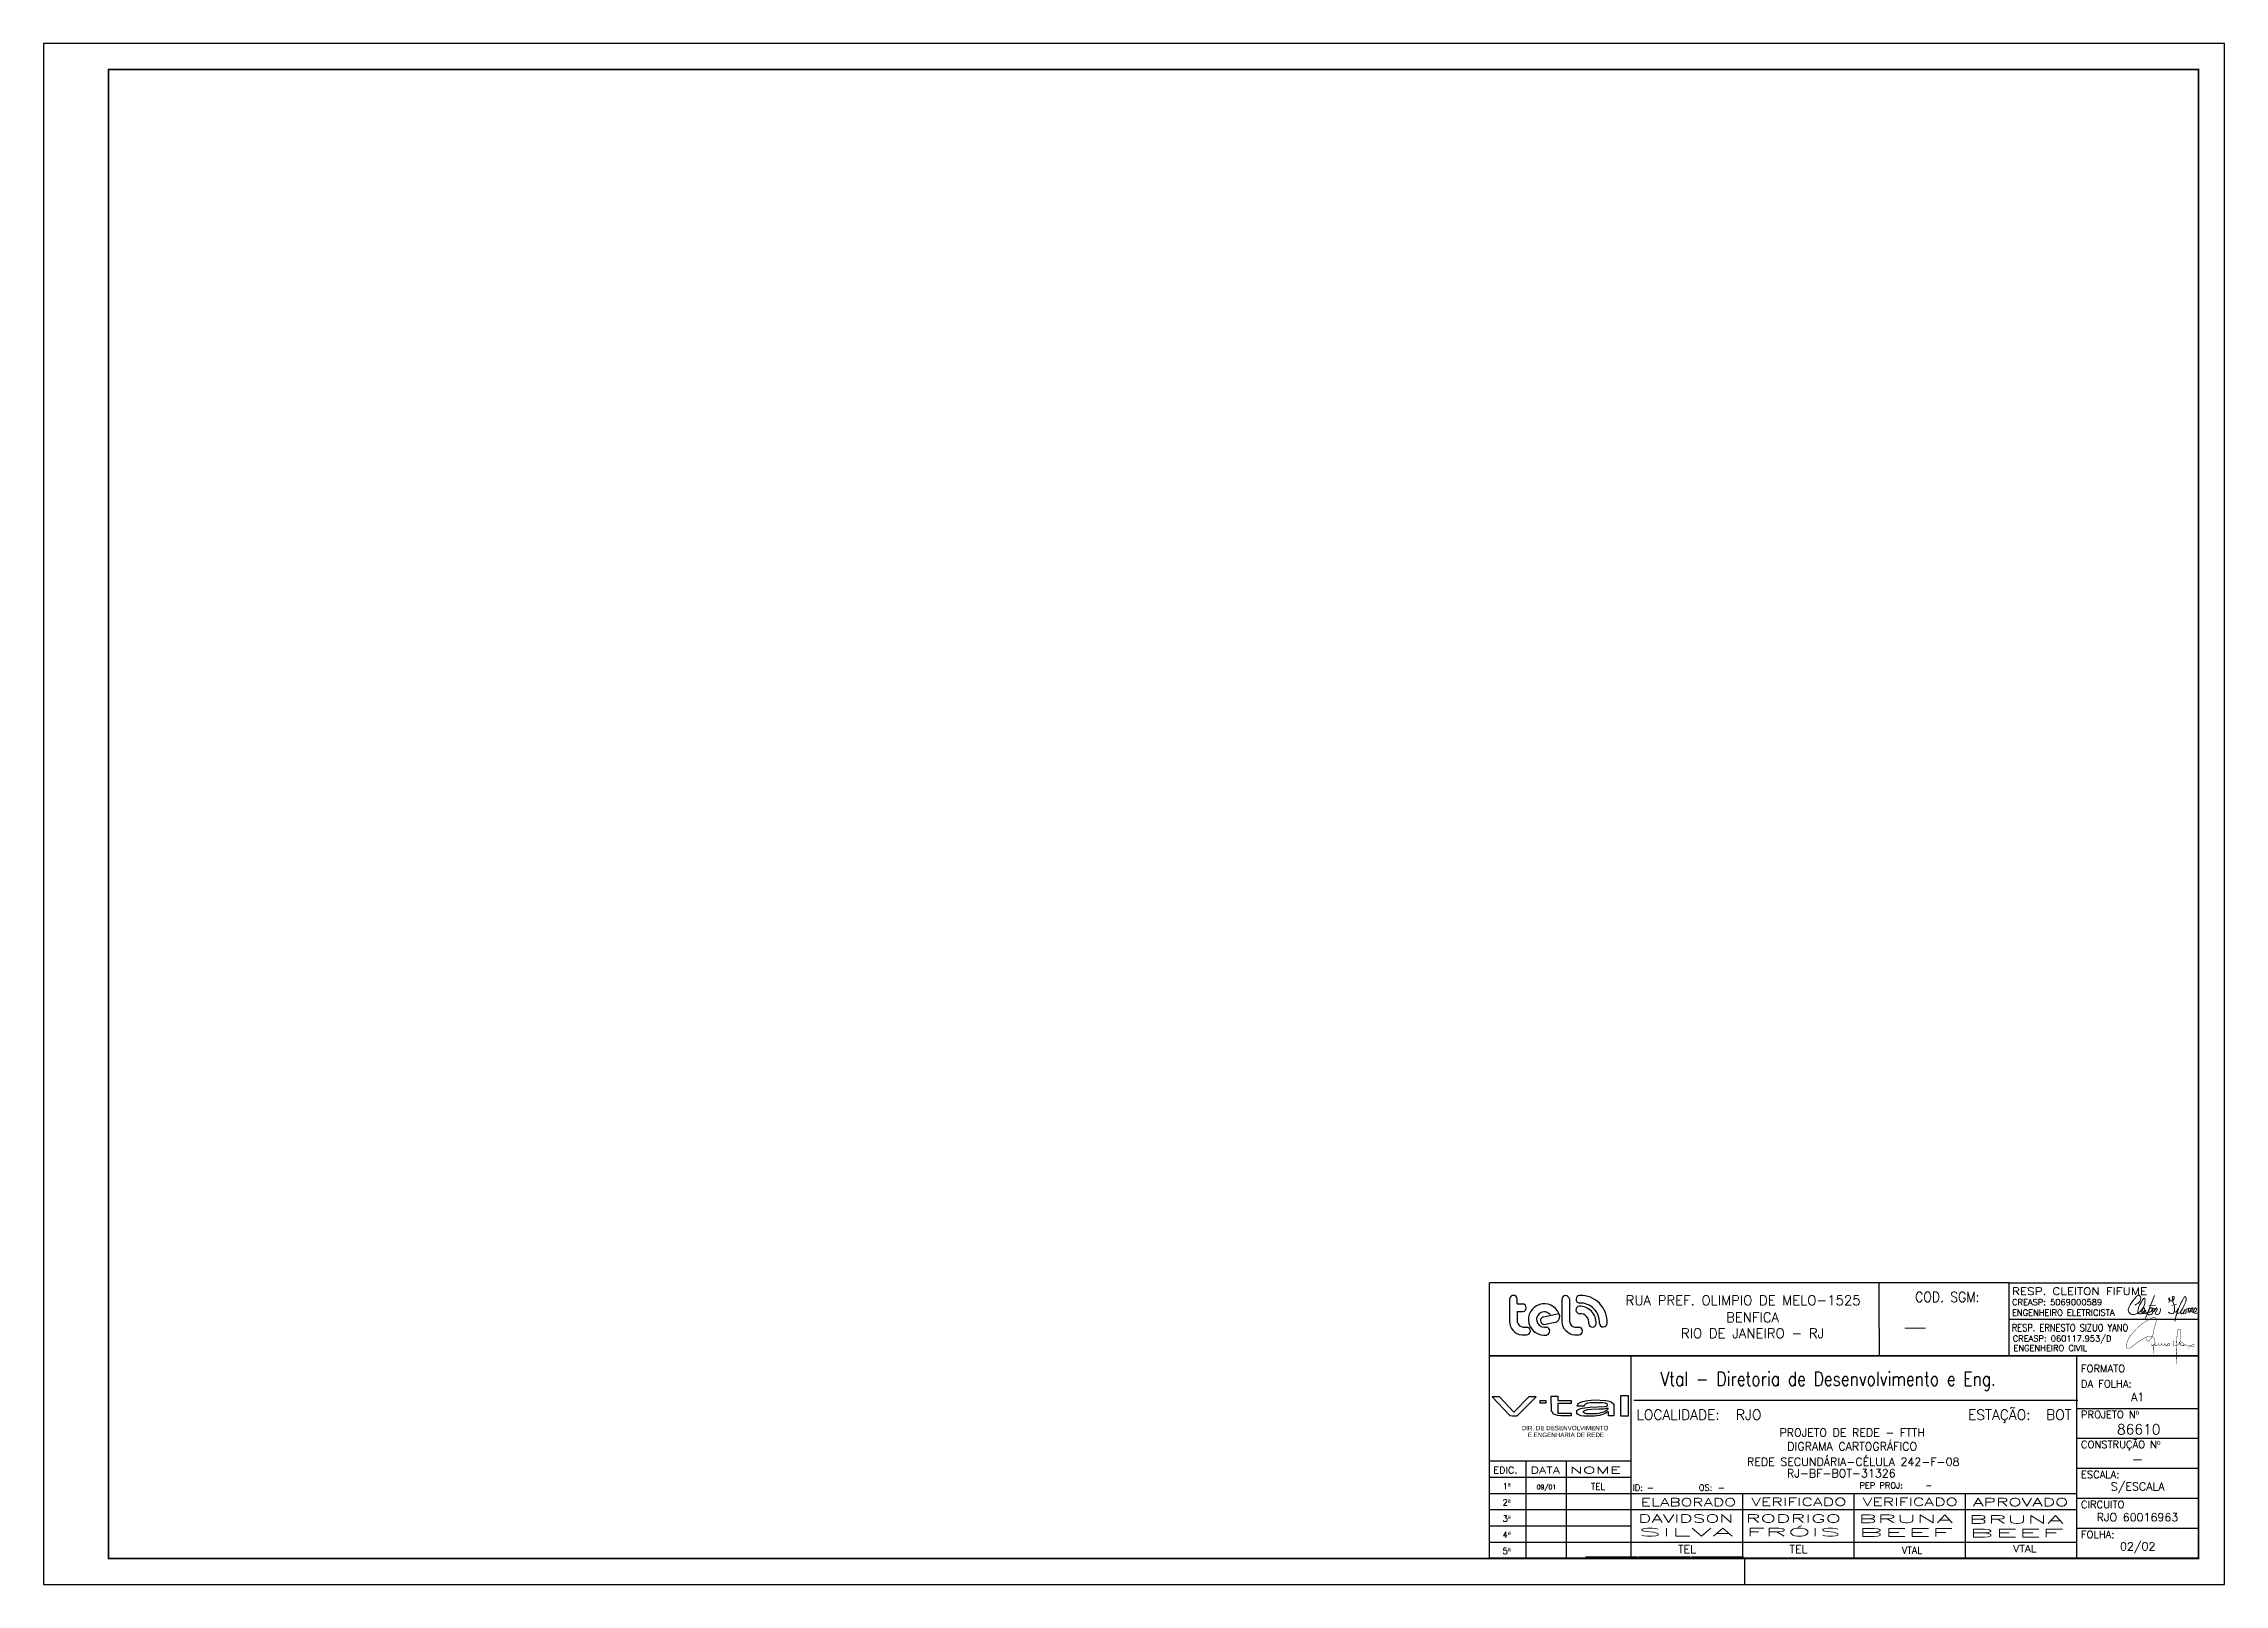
# Model space of a CAD drawing. Extents: x 255 to 1836, y -45 to 1302.
# Drawn here: x 1004 to 1836, y 714 to 1302 of the extents above; entities that cross this region are included whole.
import ezdxf
from ezdxf.enums import TextEntityAlignment as Align

# ---------------------------------------------------------------- set-up
doc = ezdxf.new("R2010")
doc.units = 0
for name, color, linetype in [('10F1_FORMATO', 7, 'Continuous'), ('CARIMBO', 3, 'Continuous'), ('LINHA1', 152, 'Continuous'), ('LINHA2', 63, 'Continuous'), ('SEREDE', 7, 'Continuous')]:
    doc.layers.add(name, color=color, linetype=linetype)
doc.styles.add('NORMOGRAFO', font='arial.ttf')
doc.styles.add('ROMANS', font='romans')

msp = doc.modelspace()

# ---------------------------------------------------------------- texts
at = {"style": 'NORMOGRAFO'}
for s, p in [('DIR. DE DESENVOLVIMENTO ', (1584.56, 773.15, 0.54)), ('E ENGENHARIA DE REDE', (1584.56, 770.55, 0.54))]:
    msp.add_text(s, height=1.6965, dxfattribs=at).set_placement(p, align=Align.CENTER)
at = {"layer": 'CARIMBO', "color": 3, "style": 'ROMANS'}
for s, height, p in [('RUA PREF. OLIMPIO DE MELO-1525', 3.7065, (1652.11, 822.7)), ('BENFICA', 3.706, (1655.73, 816.19)), ('RIO DE JANEIRO - RJ', 3.7065, (1655.73, 810.13))]:
    msp.add_text(s, height=height, dxfattribs=at).set_placement(p, align=Align.MIDDLE)
at = {"layer": 'CARIMBO', "style": 'ROMANS', "width": 0.9}
msp.add_text('COD. SGM: ', height=3.861, dxfattribs=at).set_placement((1731.15, 823.95), align=Align.MIDDLE)
at = {"layer": 'CARIMBO', "style": 'ROMANS'}
for s, height, p in [('CREASP: 5069000589', 2.3165, (1754.64, 820.82)), ('ENGENHEIRO ELETRICISTA', 2.3165, (1754.63, 816.83)), ('CREASP: 060117.953/D', 2.3165, (1754.91, 806.97)), ('ENGENHEIRO CIVIL', 2.3165, (1755.18, 803.33)), ('ESTAÇÃO:', 3.861, (1737.89, 777.15)), ('LOCALIDADE:', 3.8609, (1611.43, 777.15)), ('ID:', 2.317, (1610.01, 750.11)), ('OS:', 2.317, (1635.19, 750.11)), ('PEP PROJ:', 2.317, (1696.42, 750.97))]:
    msp.add_text(s, height=height, dxfattribs=at).set_placement(p)
for s, height, width, p, p2 in [('RESP. CLEITON FIFUME', 2.7798, 1.06701, (1754.59, 824.76), (1806.14, 824.76)), ('RESP. ERNESTO SIZUO YANO', 2.7798, 0.726213, (1754.54, 810.86), (1798.96, 810.86)), ('EDIC.', 2.471, 1.034842, (1556.9, 756.73), (1566.03, 756.73)), ('DATA', 2.471, 1.322382, (1571.09, 756.73), (1582.29, 756.73)), ('NOME', 2.471, 1.95714, (1586.03, 756.73), (1605.61, 756.73)), ('DAVIDSON', 3.089, 1.689284, (1612.12, 738), (1648.4, 738)), ('ELABORADO', 3.089, 1.401338, (1613.12, 744.19), (1649.4, 744.19)), ('RODRIGO', 3.089, 1.854402, (1653.16, 738), (1689.43, 738)), ('VERIFICADO', 3.089, 1.442313, (1655.18, 744.3), (1691.46, 744.3)), ('BRUNA', 3.089, 2.394519, (1695.92, 737.83), (1732.19, 737.83)), ('VERIFICADO', 3.089, 1.442313, (1697.65, 744.3), (1733.93, 744.3)), ('BRUNA', 3.089, 2.394519, (1738.05, 737.6), (1774.32, 737.6)), ('APROVADO', 3.089, 1.560984, (1739.75, 744.24), (1776.03, 744.24)), ('SILVA', 3.089, 3.082943, (1612.1, 732.79), (1648.38, 732.79)), ('FRÓIS', 3.089, 2.901594, (1653.14, 732.79), (1689.41, 732.79)), ('BEEF', 3.089, 3.245204, (1695.9, 732.62), (1732.17, 732.62)), ('BEEF', 3.089, 3.245204, (1738.03, 732.39), (1774.3, 732.39))]:
    msp.add_text(s, height=height, dxfattribs=dict(at, width=width)).set_placement(p, p2, align=Align.FIT)
at = {"layer": 'CARIMBO', "color": 11, "style": 'ROMANS'}
for s, height, p in [('___', 3.861, (1713.75, 812.41)), ('RJO', 3.861, (1649.36, 777.16)), ('BOT', 3.861, (1767.64, 777.15)), ('-', 2.32, (1721.63, 750.98))]:
    msp.add_text(s, height=height, dxfattribs=at).set_placement(p)
at = {"layer": 'CARIMBO', "color": 11, "style": 'ROMANS', "width": 0.8}
msp.add_text('Vtal - Diretoria de Desenvolvimento e Eng.', height=5.4053, dxfattribs=at).set_placement((1620.61, 790.04))
at = {"layer": 'CARIMBO', "style": 'ROMANS'}
for s, height, p in [('FORMATO', 2.78, (1780.93, 798.07)), ('DA FOLHA:', 2.78, (1780.93, 792.26)), ('PROJETO Nº', 2.78, (1780.93, 780.55)), ('CONSTRUÇÃO Nº', 2.7798, (1780.93, 769.12)), ('ESCALA:', 2.78, (1780.93, 757.69)), ('CIRCUITO', 2.78, (1780.93, 746.27)), ('FOLHA:', 2.78, (1780.93, 734.84))]:
    msp.add_text(s, height=height, dxfattribs=at).set_placement(p, align=Align.TOP_LEFT)
at = {"layer": 'CARIMBO', "color": 11, "style": 'ROMANS'}
for s, height, p in [('A1', 3.089, (1802.55, 785.84)), ('PROJETO DE REDE - FTTH', 3.0887, (1693.7, 772.27)), ('86610', 3.861, (1802.94, 773.52)), ('DIGRAMA CARTOGRÁFICO', 3.0887, (1693.7, 767.54)), ('REDE SECUNDÁRIA-CÉLULA 242-F-08', 3.0887, (1694.11, 761.66)), ('RJ-BF-BOT-31326', 3.0887, (1689.56, 756.76)), ('-', 3.86, (1802.45, 762.16)), ('09/01', 1.7, (1577.12, 751.41)), ('TEL', 2.471, (1596.81, 751.71)), ('S/ESCALA', 3.089, (1802.55, 751.5)), ('RJO 60016963', 3.0887, (1802.46, 740)), ('TEL', 3.089, (1630.74, 727.82)), ('TEL', 3.089, (1673.21, 727.82)), ('02/02', 3.089, (1802.55, 728.65))]:
    msp.add_text(s, height=height, dxfattribs=at).set_placement(p, align=Align.MIDDLE)
at = {"layer": 'CARIMBO', "linetype": 'Continuous', "style": 'ROMANS'}
for s, p in [('1ª', (1560.42, 750.68)), ('2ª', (1560.42, 744.5)), ('3ª', (1560.42, 738.33)), ('4ª', (1560.42, 732.15)), ('5ª', (1560.42, 725.97))]:
    msp.add_text(s, height=2.317, dxfattribs=at).set_placement(p)
at = {"layer": 'CARIMBO', "color": 11, "style": 'ROMANS'}
for p in [(1615.41, 752.5), (1642.44, 752.5)]:
    msp.add_text('-', height=2.47, dxfattribs=at).set_placement(p, align=Align.TOP_LEFT)
msp.add_text('VTAL', height=2.625, dxfattribs=at).set_placement((1716.51, 727.42), align=Align.MIDDLE_CENTER)
at = {"layer": 'CARIMBO', "color": 11, "style": 'ROMANS', "width": 1.15}
msp.add_text('VTAL', height=2.625, dxfattribs=at).set_placement((1759.55, 728.03), align=Align.MIDDLE)

# ---------------------------------------------------------------- linework, layer by layer
for p, q in [((1559.22, 785.93), (1556.49, 785.89)), ((1556.49, 785.89), (1563.2, 778.81)), ((1564.74, 780.03), (1559.22, 785.93)), ((1570.43, 785.91), (1564.74, 780.03)), ((1566.32, 778.99), (1573.23, 785.91)), ((1573.23, 785.91), (1570.43, 785.91)), ((1574.75, 784.51), (1576.9, 784.51)), ((1574.75, 783.47), (1574.75, 784.51)), ((1576.9, 783.47), (1574.75, 783.47)), ((1576.9, 784.51), (1576.9, 783.47)), ((1579, 786.11), (1581.48, 786.11)), ((1579.02, 780.45), (1579, 786.11)), ((1581.48, 786.11), (1581.48, 784.47)), ((1581.48, 784.47), (1586.52, 784.47)), ((1586.52, 783.4), (1581.48, 783.4)), ((1581.48, 783.4), (1581.48, 779.73)), ((1586.52, 784.47), (1586.52, 783.4)), ((1588.86, 782.37), (1589.27, 783.31)), ((1591.55, 782.35), (1588.86, 782.37)), ((1589.27, 783.31), (1590.52, 783.99)), ((1589.52, 781.18), (1590.76, 781.59)), ((1590.52, 783.99), (1592.18, 784.43)), ((1590.76, 781.59), (1591.78, 781.76)), ((1591.68, 782.73), (1591.55, 782.6)), ((1591.55, 782.6), (1591.55, 782.35)), ((1592.01, 783.08), (1591.68, 782.73)), ((1591.78, 781.76), (1593.66, 781.94)), ((1592.82, 783.47), (1592.01, 783.08)), ((1592.18, 784.43), (1592.96, 784.55)), ((1593.86, 783.67), (1592.82, 783.47)), ((1592.96, 784.55), (1595.51, 784.71)), ((1593.66, 781.94), (1596.72, 782.1)), ((1594.72, 783.67), (1593.86, 783.67)), ((1598.01, 783.67), (1594.72, 783.67)), ((1595.51, 784.71), (1599.79, 784.5)), ((1596.72, 782.1), (1599.31, 782.24)), ((1598.76, 783.59), (1598.01, 783.67)), ((1599.7, 783.45), (1598.76, 783.59)), ((1599.31, 782.24), (1600.15, 782.31)), ((1599.58, 781.49), (1599.94, 781.53)), ((1600.43, 783.04), (1599.7, 783.45)), ((1599.79, 784.5), (1601.11, 784.22)), ((1599.94, 781.53), (1600.24, 781.62)), ((1600.15, 782.31), (1600.47, 782.59)), ((1600.24, 781.62), (1600.55, 781.71)), ((1600.47, 782.59), (1600.43, 783.04)), ((1600.55, 781.71), (1600.55, 781.18)), ((1601.11, 784.22), (1601.95, 783.87)), ((1601.95, 783.87), (1602.8, 783.05)), ((1602.8, 783.05), (1602.8, 778.7)), ((1605.54, 786.46), (1608.23, 786.46)), ((1605.54, 778.58), (1605.54, 786.46)), ((1608.23, 786.46), (1608.23, 778.58)), ((1563.2, 778.81), (1564.06, 778.61)), ((1564.06, 778.61), (1565.05, 778.6)), ((1565.05, 778.6), (1565.73, 778.72)), ((1565.73, 778.72), (1566.32, 778.99)), ((1579.27, 780.12), (1579.02, 780.45)), ((1579.88, 779.3), (1579.27, 780.12)), ((1580.67, 779.05), (1579.88, 779.3)), ((1581.29, 778.84), (1580.67, 779.05)), ((1582.57, 778.66), (1581.29, 778.84)), ((1581.48, 779.73), (1586.54, 779.73)), ((1586.54, 778.66), (1582.57, 778.66)), ((1586.54, 779.73), (1586.54, 778.66)), ((1588.69, 780.66), (1589.52, 781.18)), ((1588.69, 780.18), (1588.69, 780.66)), ((1588.69, 779.62), (1588.69, 780.18)), ((1588.92, 779.29), (1588.69, 779.62)), ((1590.21, 778.67), (1588.92, 779.29)), ((1591.39, 778.47), (1590.21, 778.67)), ((1591.29, 780.38), (1591.63, 780.72)), ((1591.29, 779.93), (1591.29, 780.38)), ((1591.63, 779.66), (1591.29, 779.93)), ((1593.32, 778.5), (1591.39, 778.47)), ((1591.63, 780.72), (1592.07, 780.84)), ((1592.37, 779.43), (1591.63, 779.66)), ((1592.07, 780.84), (1592.95, 781.06)), ((1593.35, 779.37), (1592.37, 779.43)), ((1592.95, 781.06), (1594.29, 781.22)), ((1595.49, 778.5), (1593.32, 778.5)), ((1595.54, 779.37), (1593.35, 779.37)), ((1594.29, 781.22), (1597.21, 781.27)), ((1597.29, 778.75), (1595.49, 778.5)), ((1596.45, 779.45), (1595.54, 779.37)), ((1597.46, 779.62), (1596.45, 779.45)), ((1597.21, 781.27), (1598.94, 781.38)), ((1598.62, 779.13), (1597.29, 778.75)), ((1598.41, 779.88), (1597.46, 779.62)), ((1599.26, 780.22), (1598.41, 779.88)), ((1599.74, 779.62), (1598.62, 779.13)), ((1598.94, 781.38), (1599.67, 781.5)), ((1600.08, 780.72), (1599.26, 780.22)), ((1600.45, 780.2), (1599.74, 779.62)), ((1600.55, 781.18), (1600.08, 780.72)), ((1600.81, 780.2), (1600.45, 780.2)), ((1600.81, 778.7), (1600.81, 780.2)), ((1602.8, 778.7), (1600.81, 778.7)), ((1608.23, 778.58), (1605.54, 778.58))]:
    msp.add_line(p, q)
at = {"color": 3}
msp.add_arc((1581.75, 817.7), 0.137, 310.68161, 342.84649, dxfattribs=at)
at = {"layer": '10F1_FORMATO'}
msp.add_line((1652.71, 714.42), (1652.71, 724.31), dxfattribs=at)
msp.add_lwpolyline([(1835.6, 1301.64), (1004.19, 1301.64), (1004.19, 714.42), (1835.6, 714.42)], close=True, dxfattribs=at)
at = {"layer": '10F1_FORMATO', "const_width": 0.593}
msp.add_lwpolyline([(1028.91, 724.31), (1028.91, 1291.76), (1825.71, 1291.76), (1825.71, 724.31)], close=True, dxfattribs=at)
at = {"layer": 'CARIMBO'}
for p, q in [((1555.45, 801.53), (1555.45, 829.41)), ((1753.54, 829.41), (1555.45, 829.41)), ((1704.02, 811.95), (1704.02, 829.33)), ((1753.54, 801.61), (1753.54, 829.41)), ((1753.54, 801.61), (1753.54, 829.41)), ((1753.54, 801.61), (1753.54, 829.41)), ((1753.54, 801.61), (1753.54, 829.41)), ((1753.54, 829.41), (1825.71, 829.41)), ((1825.71, 752.19), (1825.71, 829.41)), ((1753.54, 815.51), (1825.71, 815.51)), ((1753.54, 815.51), (1825.71, 815.51)), ((1704.02, 811.95), (1704.02, 801.53)), ((1555.45, 801.61), (1825.71, 801.61)), ((1555.45, 724.39), (1555.45, 801.61)), ((1555.45, 801.53), (1825.71, 801.53)), ((1555.45, 724.31), (1555.45, 801.53)), ((1609.5, 724.39), (1609.5, 801.61)), ((1779.38, 724.39), (1779.38, 801.61)), ((1825.71, 801.61), (1825.71, 724.39)), ((1825.71, 801.53), (1825.71, 724.31)), ((1610.43, 784.57), (1779.76, 784.57)), ((1779.38, 781.51), (1825.71, 781.51)), ((1779.38, 770.09), (1825.71, 770.09)), ((1555.45, 761.46), (1609.5, 761.46)), ((1555.45, 761.46), (1609.5, 761.46)), ((1555.45, 761.46), (1609.5, 761.46)), ((1569.35, 724.39), (1569.35, 761.46)), ((1584.79, 724.39), (1584.79, 761.46)), ((1779.38, 758.66), (1825.71, 758.66)), ((1779.38, 758.66), (1825.71, 758.66)), ((1555.45, 755.28), (1609.5, 755.28)), ((1555.45, 749.1), (1609.5, 749.1)), ((1609.5, 749.1), (1779.38, 749.1)), ((1609.5, 749.1), (1779.38, 749.1)), ((1651.97, 724.39), (1651.97, 749.1)), ((1694.44, 724.39), (1694.44, 749.1)), ((1736.91, 724.39), (1736.91, 749.1)), ((1736.91, 724.39), (1736.91, 749.1)), ((1555.45, 742.92), (1609.5, 742.92)), ((1609.5, 742.92), (1779.38, 742.92)), ((1609.5, 742.92), (1779.38, 742.92)), ((1779.38, 747.23), (1825.71, 747.23)), ((1555.45, 736.75), (1609.5, 736.75)), ((1779.38, 735.8), (1825.71, 735.8)), ((1825.71, 724.39), (1555.45, 724.39)), ((1825.71, 724.31), (1555.45, 724.31))]:
    msp.add_line(p, q, dxfattribs=at)
at = {"layer": 'CARIMBO', "color": 3, "lineweight": 9}
for p, q in [((1805.54, 815.86), (1809.01, 824.54)), ((1806.76, 820.57), (1809.35, 820.8)), ((1815.58, 820.77), (1817.36, 821.25))]:
    msp.add_line(p, q, dxfattribs=at)
at = {"layer": 'CARIMBO', "lineweight": 9, "const_width": 0.154}
for points in [[(1805.94, 808.1), (1805.94, 807.89), (1805.94, 807.67), (1806.15, 807.27), (1806.41, 807.16), (1806.7, 807.19), (1807.05, 807.43), (1807.34, 807.8), (1807.71, 808.21), (1807.91, 808.56), (1808.14, 808.98), (1808.34, 809.48), (1808.5, 810.02), (1808.59, 810.61), (1808.7, 811.24), (1808.94, 812.25), (1809.19, 813.2), (1809.46, 814.12), (1809.72, 815.02), (1809.76, 815.3), (1809.73, 815.57), (1809.61, 815.75), (1809.44, 815.9), (1809.18, 816.11), (1808.87, 816.19), (1808.5, 816.19), (1808.12, 816.11), (1807.81, 815.95), (1807.39, 815.71), (1806.98, 815.49), (1806.46, 815.16), (1805.99, 814.88), (1805.27, 814.43), (1804.74, 814.07), (1804.19, 813.68), (1803.57, 813.16), (1802.99, 812.66), (1802.45, 812.17), (1801.78, 811.5), (1801.18, 810.83), (1800.77, 810.36), (1800.21, 809.72), (1799.6, 808.94), (1799.21, 808.31), (1798.9, 807.65), (1798.63, 806.99), (1798.42, 806.47), (1798.23, 806.04), (1798.17, 805.3), (1798.19, 804.71), (1798.53, 804.47), (1799.2, 804.42), (1799.76, 804.55), (1800.42, 805.04), (1801.37, 805.81), (1802.51, 806.67), (1803.57, 807.42), (1804.46, 807.93), (1805.39, 808.38), (1805.83, 808.61), (1806.19, 808.79), (1806.63, 808.88), (1807.26, 808.88), (1808.06, 808.83), (1808.26, 808.78), (1808.65, 808.48), (1808.81, 808.14), (1808.83, 807.6), (1808.86, 806.36), (1808.73, 805.76), (1808.63, 804.75), (1808.63, 803.97), (1808.6, 803.14), (1808.57, 802.63), (1808.54, 802.39)], [(1807.68, 805.95), (1807.7, 805.7), (1807.78, 805.49), (1808.02, 805.4), (1808.46, 805.4), (1808.71, 805.51), (1809.09, 805.76), (1809.2, 806.11), (1809.2, 806.55), (1809.2, 806.11), (1809.09, 805.76)], [(1809.2, 806.55), (1809.15, 805.93), (1809.09, 805.76), (1809.27, 805.54), (1809.56, 805.54), (1810.31, 805.57), (1810.44, 805.9), (1810.44, 806.34), (1810.44, 806.55), (1810.44, 805.9), (1810.69, 805.62), (1811.04, 805.6), (1811.44, 805.64), (1811.59, 805.91), (1811.59, 806.18), (1811.58, 806.41), (1811.58, 806.5), (1811.59, 805.91), (1811.81, 805.67), (1812.02, 805.62), (1812.17, 805.57), (1812.46, 805.57), (1812.71, 805.7), (1812.89, 805.92), (1812.91, 806.23), (1812.91, 806.42), (1812.91, 805.92), (1813.07, 805.73), (1813.25, 805.55), (1813.69, 805.46), (1813.95, 805.35), (1814.17, 805.35), (1814.41, 805.41), (1814.7, 805.65), (1814.8, 805.88), (1814.8, 806.08), (1814.61, 806.29), (1814.37, 806.29), (1814.08, 806.08), (1813.77, 805.72), (1813.44, 805.31), (1813.25, 805.12)], [(1816.46, 807.11), (1816.25, 807), (1816.07, 806.75), (1816.04, 806.43), (1816, 805.97), (1816.08, 805.66), (1816.34, 805.39), (1816.72, 805.37), (1817.11, 805.38), (1817.44, 805.47), (1818.01, 805.84), (1818.44, 806.29), (1818.76, 806.85), (1818.89, 807.42), (1818.89, 808.14), (1818.9, 808.97), (1818.9, 810.18), (1818.91, 810.84), (1818.9, 811.29), (1818.79, 811.56), (1818.58, 811.73), (1818.34, 811.74), (1818.12, 811.69), (1817.94, 811.51), (1817.83, 811.34), (1817.73, 810.97), (1817.61, 810.25), (1817.56, 809.42), (1817.52, 808.64), (1817.45, 807.78), (1817.42, 807.19), (1817.37, 805.96), (1817.38, 804.62), (1817.42, 803.34), (1817.41, 802.09), (1817.4, 800.36), (1817.35, 799.22), (1817.35, 798.72), (1817.35, 798.3)], [(1818.41, 806.74), (1818.44, 806.29), (1818.6, 805.95), (1818.89, 805.66), (1819.27, 805.38), (1819.82, 805.42), (1820.02, 805.67), (1820.03, 806.03), (1819.91, 806.35), (1819.72, 806.5), (1819.38, 806.51), (1819.08, 806.38), (1818.88, 806.18), (1818.74, 805.81), (1818.7, 805.67)], [(1819.92, 805.29), (1820.13, 805.55), (1820.29, 805.71), (1820.33, 805.8), (1820.39, 805.63), (1820.51, 805.55), (1820.77, 805.7), (1820.83, 805.82), (1820.9, 805.63), (1821.05, 805.55), (1821.36, 805.58), (1821.53, 805.6), (1821.82, 805.45), (1822.21, 805.48), (1822.54, 805.45), (1822.92, 805.25), (1823.4, 805.12), (1823.73, 805.03), (1823.98, 805.11), (1824.11, 805.25), (1824.11, 805.42), (1824.08, 805.64), (1823.93, 805.7), (1823.69, 805.79), (1823.42, 805.75), (1823.22, 805.63), (1822.97, 805.43), (1822.64, 805.2), (1822.31, 804.96), (1821.67, 804.35), (1821.67, 804.35)]]:
    msp.add_lwpolyline(points, dxfattribs=at)
at = {"layer": 'CARIMBO'}
msp.add_lwpolyline([(1555.45, 730.57), (1779.38, 730.57)], dxfattribs=at)
at = {"layer": 'CARIMBO', "color": 3, "lineweight": 9}
for points in [[(1801.48, 820.86), (1803.48, 822.44), (1803.56, 824.17), (1803.12, 824.63), (1802, 824.01), (1799.71, 820.99), (1799.02, 818.51), (1799.98, 817.41), (1801.42, 817.33), (1803.4, 818.35), (1805.04, 820.75), (1805.31, 822.34), (1805.21, 823.28), (1805.02, 823.49), (1804.45, 822.94), (1803.03, 820.28), (1802.64, 818.69), (1802.76, 817.81), (1803.5, 817.51), (1804.69, 818.17), (1805.14, 819.14), (1805.01, 819.82), (1804.35, 819.09), (1804.12, 818.27), (1804.39, 817.71), (1805.16, 817.91), (1805.43, 818.38), (1805.69, 818.98), (1805.36, 818.29), (1805.24, 817.77), (1805.65, 817.67), (1806.14, 818.13)], [(1814.39, 821.9), (1814.69, 822.52), (1814.7, 823.37), (1814.43, 823.64), (1814.43, 823.05), (1814.74, 822.67), (1815.44, 822.49), (1816.1, 822.69), (1816.46, 823.56), (1816.28, 824.05), (1815.84, 824.15), (1815.79, 823.55), (1816.08, 821.87), (1816.63, 820.04), (1816.56, 819.04), (1816.14, 817.73), (1815.27, 817.64), (1814.14, 818.15)], [(1816.54, 818.26), (1817.17, 818.25), (1817.79, 819.48), (1817.68, 819.18), (1817.42, 818.14), (1818.04, 817.72), (1818.9, 818.33), (1819.74, 819.7), (1820.76, 821.85), (1821.02, 822.97), (1820.61, 824.09), (1820.01, 823.38), (1819.47, 822.4), (1817.35, 817.43), (1816.69, 814.7)], [(1806.59, 818.1), (1806.45, 817.35), (1807.35, 817.11), (1808.32, 818.29), (1808.26, 819.05), (1808, 819.79), (1807.36, 819.78), (1806.8, 818.7), (1806.87, 818.07), (1807.63, 818.44), (1808.11, 819.21), (1808.54, 819.59), (1808.93, 819.45), (1808.94, 818.95), (1808.68, 818.4), (1808.56, 818.17), (1809.2, 819.16), (1809.55, 819.63), (1809.9, 819.81), (1810, 819.17), (1809.58, 818.52), (1809.32, 817.87), (1809.51, 817.26), (1810.13, 817.27), (1810.82, 817.71), (1811.16, 818.5), (1811.28, 819.13), (1811.15, 819.52)], [(1818.97, 818.24), (1819.03, 817.56), (1819.8, 817.72), (1820.25, 818.38), (1820.55, 819.09), (1820.06, 817.88), (1820.21, 817.49)], [(1820.81, 817.51), (1821.01, 818.29), (1820.95, 818.94), (1821.34, 819.48), (1821.86, 819.13), (1821.8, 818.47), (1821.62, 817.99), (1821.69, 818.21), (1821.89, 819.17), (1822.21, 819.73), (1822.63, 819.58), (1822.76, 819), (1822.37, 818.2), (1822.29, 818.18), (1822.62, 818.86), (1822.9, 819.55), (1823.42, 819.82), (1823.64, 819.7), (1823.24, 818.98), (1823.22, 818.42), (1823.66, 818.12), (1824.41, 818.34), (1824.95, 819.33), (1824.57, 819.81), (1824.1, 819.21), (1823.82, 818.58), (1823.98, 817.9), (1824.54, 817.71), (1825.42, 817.97), (1825.72, 819.03)]]:
    msp.add_spline(points, degree=3, dxfattribs=at)
at = {"layer": 'LINHA1'}
for p, q in [((1563.09, 823.12), (1563.09, 814.64)), ((1566.03, 821.32), (1566.03, 823.18)), ((1582.98, 823.27), (1582.98, 814.63)), ((1585.87, 823.27), (1585.87, 814.63)), ((1566.02, 818.41), (1566.02, 814.47)), ((1566.02, 818.41), (1568.27, 818.41)), ((1566.03, 821.32), (1568.29, 821.32)), ((1567.72, 809.53), (1569.54, 809.53)), ((1568.22, 812.44), (1569.75, 812.44)), ((1576.35, 812.49), (1577.16, 812.47)), ((1587.99, 812.43), (1589.53, 812.43)), ((1587.99, 809.54), (1589.53, 809.54))]:
    msp.add_line(p, q, dxfattribs=at)
for centre, radius, start, end in [((1564.56, 823.11), 1.47, 2.65376, 179.42921), ((1584.44, 823), 1.46, 10.62001, 173.14991), ((1567.92, 819.87), 1.5, 283.35003, 75.88144), ((1576.27, 815.38), 6, 21.68945, 279.66139), ((1576.27, 815.38), 2.89, 32.99686, 271.67331), ((1568.29, 814.7), 5.21, 180.73155, 263.74829), ((1568.47, 814.91), 2.48, 190.19562, 264.28063), ((1569.55, 810.99), 1.46, 269.53345, 82.09673), ((1576.85, 810.95), 1.54, 286.10741, 78.37586), ((1588.37, 814.92), 5.4, 183.14133, 265.91412), ((1588.54, 815.08), 2.71, 189.66725, 258.11972), ((1589.37, 810.99), 1.45, 276.34947, 83.65059)]:
    msp.add_arc(centre, radius, start, end, dxfattribs=at)
at = {"layer": 'LINHA2'}
for p, q in [((1576.09, 816.43), (1581.84, 817.6)), ((1576.1, 813.5), (1581.08, 814.5))]:
    msp.add_line(p, q, dxfattribs=at)
for centre, radius, start, end in [((1589.88, 823.08), 1.45, 93.36131, 263.56308), ((1590.18, 814.47), 10.07, 356.95995, 92.19925), ((1576.32, 814.96), 1.48, 98.95507, 261.35382), ((1579.86, 816.49), 2.34, 301.5703, 30.08551), ((1589.78, 819.03), 1.44, 97.2317, 269.72808), ((1589.67, 814.02), 6.44, 357.84748, 90.63819), ((1589.95, 814.24), 7.41, 357.46373, 91.81379), ((1589.97, 814.29), 3.31, 351.04616, 93.47228), ((1594.68, 813.96), 1.45, 187.43449, 352.56551), ((1598.79, 813.97), 1.44, 182.24827, 358.52061)]:
    msp.add_arc(centre, radius, start, end, dxfattribs=at)
at = {"layer": 'SEREDE'}
for p, q in [((1825.71, 753.97), (1825.71, 724.31)), ((1652.71, 724.32), (1591.63, 724.32)), ((1611.84, 724.77), (1592.08, 724.77)), ((1632.05, 724.77), (1612.29, 724.77)), ((1652.26, 724.77), (1632.5, 724.77)), ((1825.71, 724.31), (1647.77, 724.31))]:
    msp.add_line(p, q, dxfattribs=at)

msp.set_redraw_order([(e.dxf.handle, doc.entitydb.next_handle()) for e in msp.query("TEXT MTEXT ATTDEF DIMENSION ARC_DIMENSION")])  # texts and dimensions are drawn at this point

doc.saveas('drawing.dxf')
